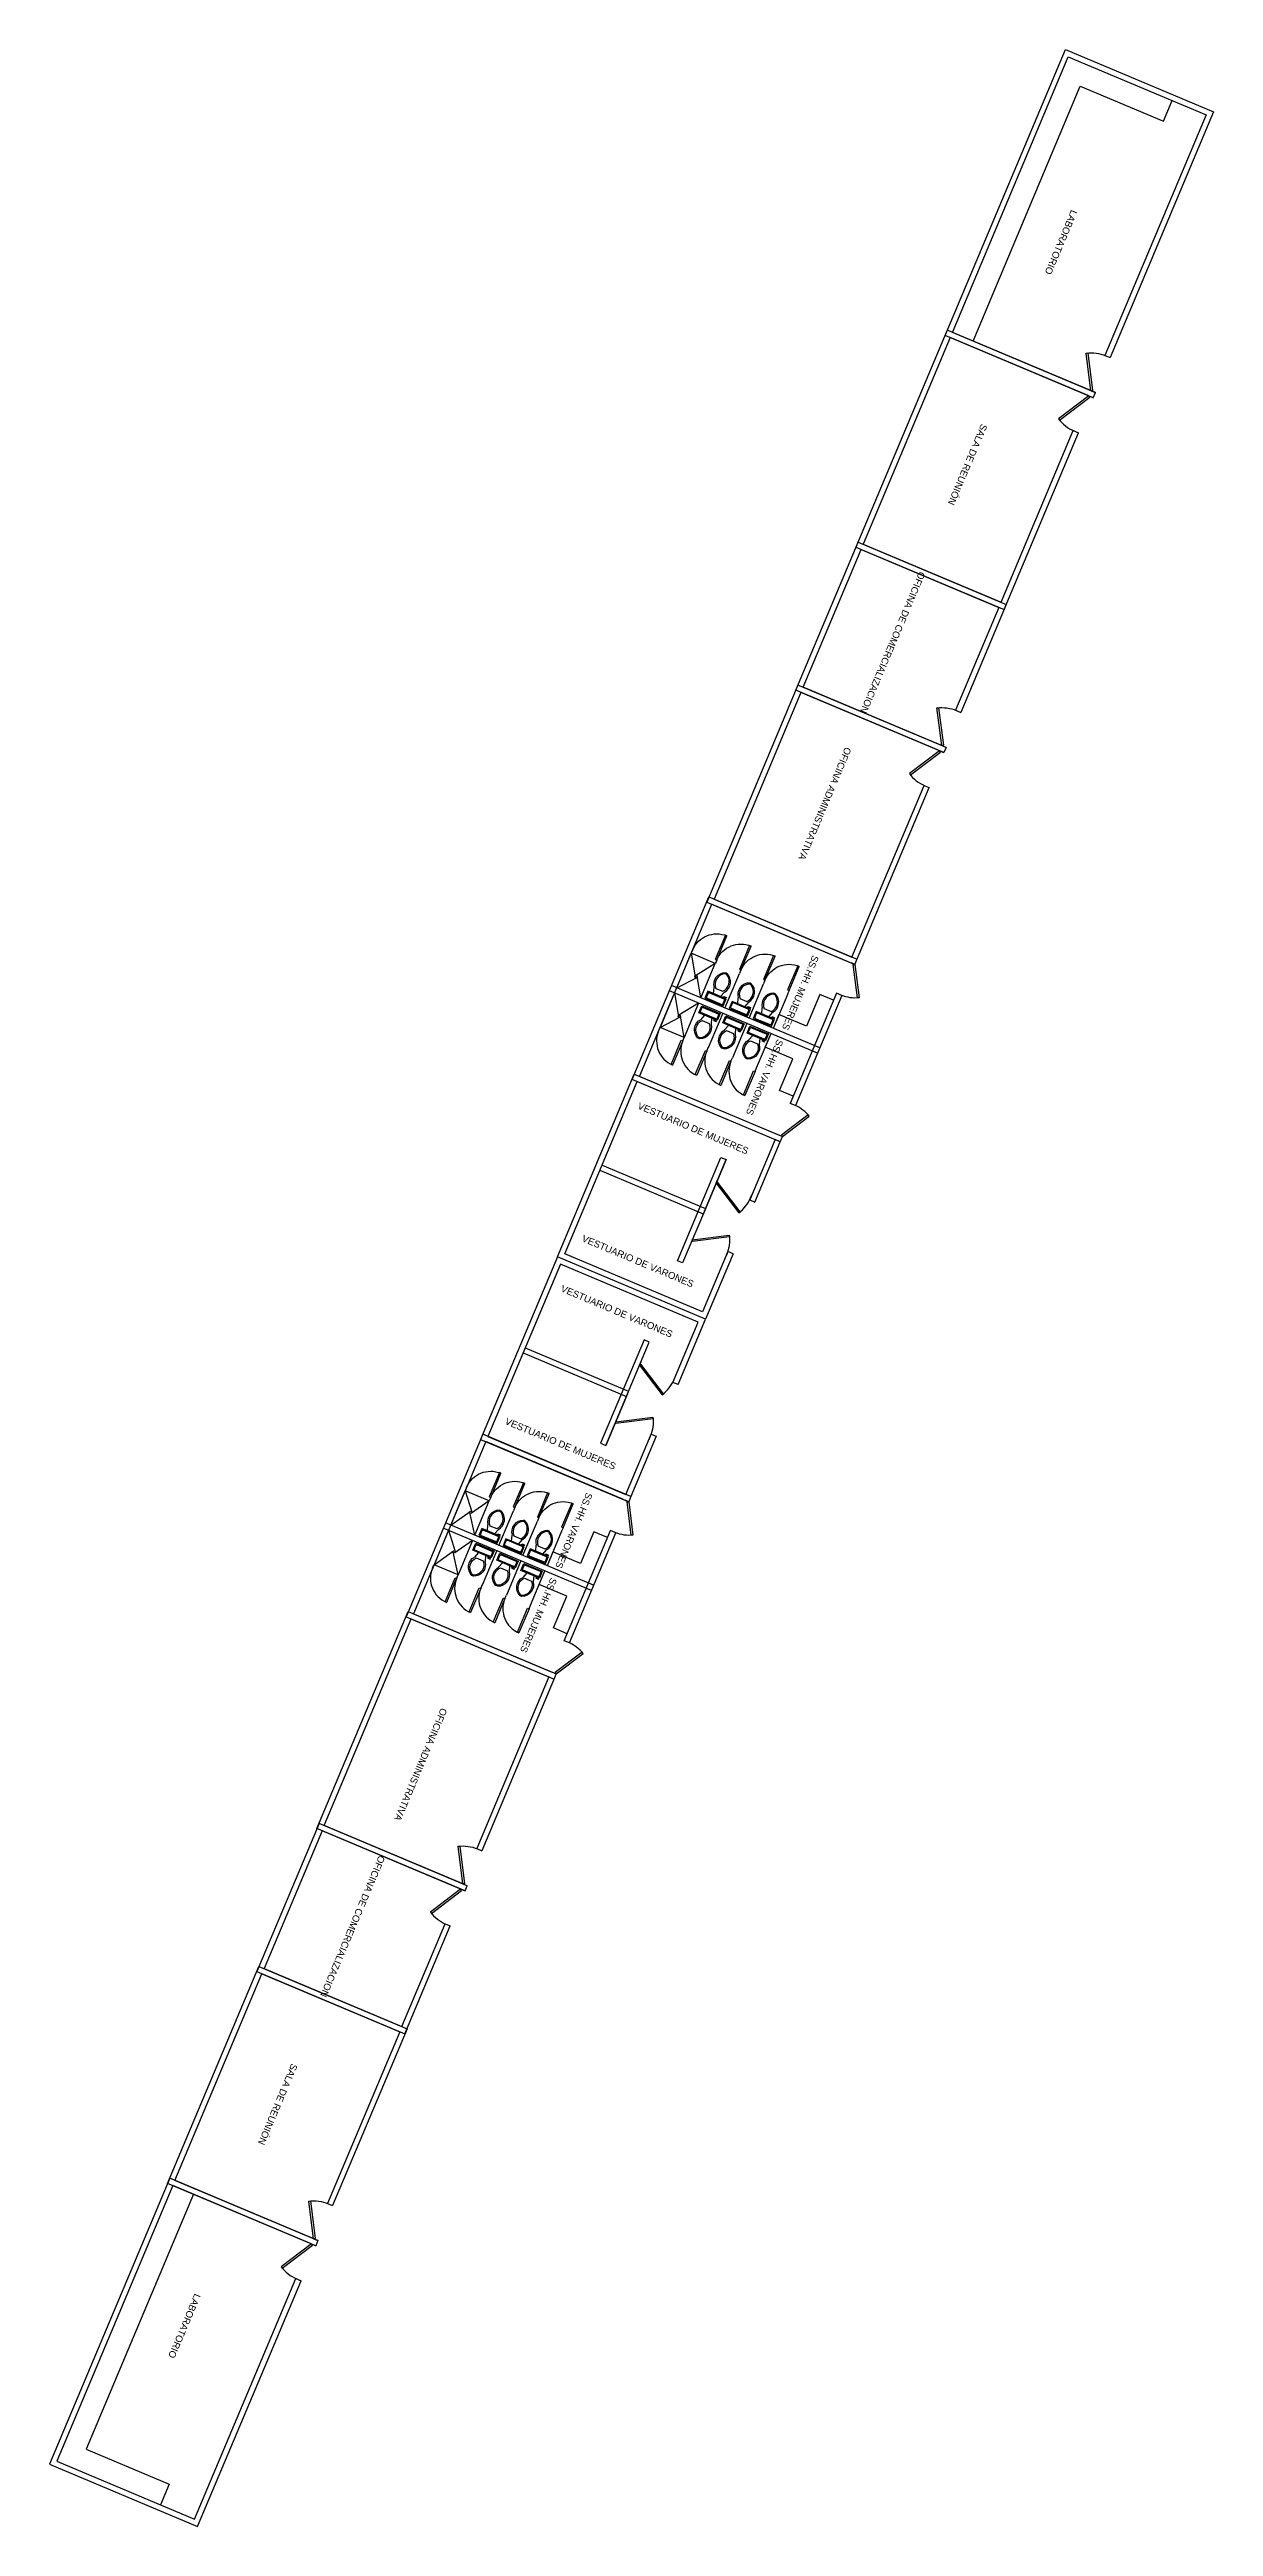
# Model space of a CAD drawing. Header units: metres. Extents: x 717911 to 838331, y 8495011 to 8501478.
# Drawn here: x 837352.2 to 837383.3, y 8496239 to 8496305.3 of the extents above; entities that cross this region are included whole.
import ezdxf

# ---------------------------------------------------------------- set-up
doc = ezdxf.new("R2010")
doc.units = ezdxf.units.M
doc.layers.add('ROTULO', color=4, linetype='Continuous')
doc.styles.add('ARIAL', font='arial.ttf')

msp = doc.modelspace()

# ---------------------------------------------------------------- texts
at = {"layer": 'ROTULO', "color": 7, "lineweight": -3, "style": 'ARIAL'}
for s, rotation, p in [('LABORATORIO', 247.18474, (837379.502, 8496301.004)), ('SALA DE REUNIÓN ', 247.18474, (837377.093, 8496295.278)), ('OFICINA DE COMERCIALIZACION', 247.18474, (837375.431, 8496291.325)), ('OFICINA ADMINISTRATIVA ', 247.18474, (837373.455, 8496286.629)), ('SS.HH. MUJERES', 247.18474, (837372.585, 8496281.06)), ('SS.HH. VARONES', 247.18474, (837371.632, 8496278.809)), ('VESTUARIO DE MUJERES', 337.18474, (837367.879, 8496276.944)), ('VESTUARIO DE VARONES', 337.18474, (837366.386, 8496273.395)), ('VESTUARIO DE VARONES', 337.18474, (837365.822, 8496272.054)), ('VESTUARIO DE MUJERES', 337.18474, (837364.329, 8496268.505)), ('SS.HH. VARONES', 247.18474, (837366.53, 8496266.682)), ('SS.HH. MUJERES', 247.18474, (837365.576, 8496264.401)), ('OFICINA ADMINISTRATIVA ', 247.18474, (837362.638, 8496260.915)), ('OFICINA DE COMERCIALIZACION', 247.18474, (837360.978, 8496256.97)), ('SALA DE REUNIÓN ', 247.18474, (837358.634, 8496251.398)), ('LABORATORIO', 247.18474, (837356.045, 8496245.243))]:
    msp.add_text(s, height=0.18248, rotation=rotation, dxfattribs=at).set_placement(p)

# ---------------------------------------------------------------- blocks, each defined once
blk = doc.blocks.new('*U1265')
for p, q in [((-8, 4), (-14, 6)), ((-14, -4), (-14, 4)), ((-9.5, 7), (-9.5, 10)), ((-9.5, 10), (-8.5, 10)), ((-8, 7), (-9.5, 7)), ((-8.5, 10), (-8.5, 8)), ((-8.5, 8), (-8, 8)), ((-8, -4), (-14, -6)), ((-6, -9.5), (-2, -9.5))]:
    blk.add_line(p, q)
blk.add_lwpolyline([(-8, -10.5), (0, -10.5), (0, 10.5), (-8, 10.5)], close=True)
for points in [[(-7, 8.5), (-7, -8.5)], [(-2, 9.5), (-6, 9.5)], [(-1, -8.5), (-1, 8.5)]]:
    blk.add_lwpolyline(points)
for centre, radius, start, end in [((-29, -0.1), 4, 164.9681, 195.247), ((-21.6, -3.6), 12.2, 51.5766, 158.079), ((-27.9, -0.1), 4, 155.8394, 204.3757), ((-21.8, -4.2), 11.3, 46.4753, 149.0544), ((-6.1, 8.6), 0.884, 81.9774, 188.2376), ((-1.9, 8.6), 0.884, 351.9774, 98.2376), ((-21.6, 3.5), 12.2, 202.136, 308.6382), ((-21.8, 4.2), 11.3, 211.1605, 313.7396), ((-6.1, -8.6), 0.884, 171.9774, 278.2376), ((-1.9, -8.6), 0.884, 261.9774, 8.2376)]:
    blk.add_arc(centre, radius, start, end)
blk = doc.blocks.new('*U1266')
for p, q in [((0, 0), (0, -100)), ((700, 0), (700, -100))]:
    blk.add_line(p, q)
blk.add_lwpolyline([(0, 0), (0, 700), (43.75, 700), (43.75, 0)], close=True)
blk.add_arc((0, 0), 700, 0, 90)
blk = doc.blocks.new('*U1268')
for p, q in [((0, 0), (0, 100)), ((900, 0), (900, 100))]:
    blk.add_line(p, q)
blk.add_lwpolyline([(0, 0), (779, -450), (801, -412), (22, 38)], close=True)
blk.add_arc((0, 0), 900, 330, 0)
blk = doc.blocks.new('*U1269')
for p, q in [((0, 0), (0, 100)), ((1000, 0), (1000, 100))]:
    blk.add_line(p, q)
blk.add_lwpolyline([(0, 0), (866, -500), (888, -462), (22, 38)], close=True)
blk.add_arc((0, 0), 1000, 330, 0)
blk = doc.blocks.new('*U1270')
for p, q in [((0, 0), (0, 5)), ((40, 0), (40, 5))]:
    blk.add_line(p, q)
blk.add_lwpolyline([(0, 0), (34.6, -20), (35.5, -18.5), (0.9, 1.5)], close=True)
blk.add_arc((0, 0), 40, 330, 0)

# ---------------------------------------------------------------- linework, layer by layer
for p, q in [((837376.125, 8496297.629), (837379.343, 8496305.279)), ((837376.321, 8496297.709), (837379.423, 8496305.083)), ((837379.343, 8496305.279), (837383.307, 8496303.612)), ((837379.423, 8496305.083), (837383.11, 8496303.532)), ((837383.11, 8496303.532), (837380.402, 8496297.094)), ((837383.307, 8496303.612), (837380.54, 8496297.036)), ((837376.183, 8496297.767), (837373.74, 8496291.96)), ((837380.146, 8496296.099), (837376.183, 8496297.767)), ((837380.008, 8496296.158), (837376.321, 8496297.709)), ((837376.263, 8496297.57), (837373.936, 8496292.04)), ((837380.088, 8496295.961), (837376.125, 8496297.629)), ((837379.95, 8496296.019), (837376.263, 8496297.57)), ((837377.623, 8496290.489), (837379.556, 8496295.083)), ((837377.703, 8496290.292), (837379.694, 8496295.025)), ((837372.131, 8496288.134), (837373.798, 8496292.098)), ((837372.327, 8496288.215), (837373.878, 8496291.902)), ((837373.74, 8496291.96), (837377.703, 8496290.292)), ((837373.798, 8496292.098), (837377.762, 8496290.431)), ((837373.878, 8496291.902), (837377.565, 8496290.35)), ((837373.936, 8496292.04), (837377.623, 8496290.489)), ((837377.762, 8496290.431), (837376.546, 8496287.542)), ((837377.565, 8496290.35), (837376.408, 8496287.6)), ((837372.189, 8496288.273), (837369.746, 8496282.466)), ((837372.269, 8496288.076), (837369.942, 8496282.546)), ((837376.094, 8496286.467), (837372.131, 8496288.134)), ((837376.152, 8496286.605), (837372.189, 8496288.273)), ((837375.956, 8496286.525), (837372.269, 8496288.076)), ((837376.014, 8496286.663), (837372.327, 8496288.215)), ((837373.629, 8496280.995), (837375.562, 8496285.589)), ((837373.709, 8496280.798), (837375.7, 8496285.531)), ((837367.749, 8496277.719), (837369.804, 8496282.604)), ((837369.746, 8496282.466), (837373.709, 8496280.798)), ((837369.804, 8496282.604), (837373.768, 8496280.936)), ((837369.942, 8496282.546), (837373.629, 8496280.995)), ((837367.945, 8496277.799), (837369.884, 8496282.407)), ((837369.884, 8496282.407), (837373.571, 8496280.856)), ((837373.222, 8496280.027), (837371.981, 8496277.077)), ((837373.36, 8496279.969), (837372.12, 8496277.019)), ((837365.752, 8496272.971), (837367.807, 8496277.857)), ((837367.807, 8496277.857), (837371.771, 8496276.189)), ((837371.632, 8496276.248), (837367.945, 8496277.799)), ((837365.948, 8496273.052), (837367.887, 8496277.66)), ((837371.712, 8496276.051), (837367.749, 8496277.719)), ((837367.887, 8496277.66), (837371.574, 8496276.109)), ((837365.752, 8496272.971), (837363.697, 8496268.086)), ((837365.832, 8496272.775), (837363.893, 8496268.166)), ((837369.716, 8496271.304), (837365.752, 8496272.971)), ((837369.716, 8496271.304), (837365.752, 8496272.971)), ((837369.519, 8496271.224), (837365.832, 8496272.775)), ((837369.635, 8496271.501), (837365.948, 8496273.052)), ((837370.314, 8496273.114), (837369.635, 8496271.501)), ((837370.452, 8496273.055), (837369.716, 8496271.304)), ((837368.84, 8496269.611), (837369.519, 8496271.224)), ((837368.979, 8496269.553), (837369.716, 8496271.304)), ((837363.755, 8496268.224), (837361.7, 8496263.339)), ((837363.835, 8496268.028), (837361.896, 8496263.419)), ((837363.697, 8496268.086), (837367.66, 8496266.419)), ((837367.719, 8496266.557), (837363.755, 8496268.224)), ((837367.522, 8496266.477), (837363.835, 8496268.028)), ((837363.893, 8496268.166), (837367.58, 8496266.615)), ((837365.932, 8496262.698), (837367.173, 8496265.647)), ((837366.071, 8496262.64), (837367.311, 8496265.589)), ((837359.315, 8496257.67), (837361.758, 8496263.477)), ((837359.512, 8496257.75), (837361.838, 8496263.281)), ((837361.7, 8496263.339), (837365.663, 8496261.672)), ((837361.758, 8496263.477), (837365.722, 8496261.81)), ((837361.838, 8496263.281), (837365.525, 8496261.73)), ((837361.896, 8496263.419), (837365.583, 8496261.868)), ((837365.525, 8496261.73), (837363.593, 8496257.136)), ((837365.722, 8496261.81), (837363.731, 8496257.078)), ((837359.373, 8496257.809), (837357.706, 8496253.845)), ((837359.453, 8496257.612), (837357.902, 8496253.925)), ((837363.279, 8496256.003), (837359.315, 8496257.67)), ((837363.337, 8496256.141), (837359.373, 8496257.809)), ((837363.14, 8496256.061), (837359.453, 8496257.612)), ((837363.199, 8496256.199), (837359.512, 8496257.75)), ((837361.589, 8496252.374), (837362.746, 8496255.125)), ((837361.669, 8496252.178), (837362.885, 8496255.066)), ((837355.321, 8496248.176), (837357.764, 8496253.983)), ((837357.764, 8496253.983), (837361.728, 8496252.316)), ((837355.518, 8496248.256), (837357.844, 8496253.787)), ((837357.706, 8496253.845), (837361.669, 8496252.178)), ((837357.844, 8496253.787), (837361.531, 8496252.236)), ((837357.902, 8496253.925), (837361.589, 8496252.374)), ((837361.531, 8496252.236), (837359.599, 8496247.641)), ((837361.728, 8496252.316), (837359.737, 8496247.584)), ((837355.379, 8496248.314), (837352.161, 8496240.664)), ((837355.459, 8496248.118), (837352.357, 8496240.744)), ((837359.285, 8496246.509), (837355.321, 8496248.176)), ((837359.343, 8496246.647), (837355.379, 8496248.314)), ((837359.146, 8496246.567), (837355.459, 8496248.118)), ((837359.205, 8496246.705), (837355.518, 8496248.256)), ((837356.044, 8496239.193), (837358.752, 8496245.631)), ((837356.124, 8496238.996), (837358.891, 8496245.572)), ((837352.357, 8496240.744), (837356.044, 8496239.193)), ((837352.161, 8496240.664), (837356.124, 8496238.996))]:
    msp.add_line(p, q)
for points in [[(837376.874, 8496297.476), (837379.743, 8496304.297), (837381.967, 8496303.362), (837382.199, 8496303.915)], [(837380.402, 8496297.094), (837380.54, 8496297.036)], [(837380.088, 8496295.961), (837380.146, 8496296.099)], [(837379.556, 8496295.083), (837379.694, 8496295.025)], [(837376.408, 8496287.6), (837376.546, 8496287.542)], [(837376.152, 8496286.605), (837376.094, 8496286.467)], [(837375.562, 8496285.589), (837375.7, 8496285.531)], [(837368.944, 8496280.172), (837368.944, 8496280.172), (837369.332, 8496281.094)], [(837369.977, 8496280.822), (837369.332, 8496281.094)], [(837369.332, 8496281.094), (837369.433, 8496280.464)], [(837369.977, 8496280.822), (837369.447, 8496280.495)], [(837369.589, 8496279.901), (837369.493, 8496280.474)], [(837369.589, 8496279.901), (837369.589, 8496279.901), (837369.977, 8496280.822)], [(837370.234, 8496279.629), (837370.234, 8496279.629), (837370.622, 8496280.551)], [(837368.886, 8496280.034), (837368.886, 8496280.034), (837368.498, 8496279.112)], [(837372.711, 8496278.425), (837368.747, 8496280.092)], [(837372.769, 8496278.563), (837368.806, 8496280.23)], [(837368.886, 8496280.034), (837368.987, 8496279.404)], [(837368.944, 8496280.172), (837369.477, 8496280.441)], [(837370.88, 8496279.358), (837370.88, 8496279.358), (837371.267, 8496280.28)], [(837371.913, 8496280.008), (837371.525, 8496279.086)], [(837373.142, 8496279.837), (837372.774, 8496279.992), (837372.417, 8496279.145), (837371.68, 8496279.455), (837371.525, 8496279.086)], [(837373.36, 8496279.969), (837373.222, 8496280.027)], [(837368.498, 8496279.112), (837369.031, 8496279.381)], [(837369.531, 8496279.762), (837369.001, 8496279.435)], [(837369.143, 8496278.841), (837369.047, 8496279.414)], [(837369.531, 8496279.762), (837369.531, 8496279.762), (837369.143, 8496278.841)], [(837370.176, 8496279.491), (837370.176, 8496279.491), (837369.788, 8496278.569)], [(837370.821, 8496279.22), (837370.821, 8496279.22), (837370.434, 8496278.298)], [(837369.143, 8496278.841), (837368.498, 8496279.112)], [(837371.079, 8496278.026), (837371.467, 8496278.948)], [(837372.061, 8496277.267), (837371.692, 8496277.422), (837372.049, 8496278.269), (837371.311, 8496278.579), (837371.467, 8496278.948)], [(837372.12, 8496277.019), (837371.981, 8496277.077)], [(837371.034, 8496274.438), (837371.712, 8496276.051), (837371.574, 8496276.109), (837370.896, 8496274.496), (837371.034, 8496274.438)], [(837371.712, 8496276.051), (837371.771, 8496276.189)], [(837366.889, 8496275.287), (837369.654, 8496274.124)], [(837366.947, 8496275.425), (837369.712, 8496274.262)], [(837369.683, 8496274.193), (837370.265, 8496275.575), (837369.683, 8496274.193), (837369.101, 8496272.81), (837368.963, 8496272.868), (837370.126, 8496275.633), (837370.265, 8496275.575)], [(837370.452, 8496273.055), (837370.314, 8496273.114)], [(837364.892, 8496270.54), (837367.657, 8496269.376)], [(837367.628, 8496269.307), (837367.046, 8496267.925), (837367.628, 8496269.307), (837368.21, 8496270.69), (837368.071, 8496270.748), (837366.908, 8496267.983), (837367.046, 8496267.925)], [(837364.834, 8496270.401), (837367.599, 8496269.238)], [(837368.979, 8496269.553), (837368.84, 8496269.611)], [(837368.397, 8496268.17), (837367.719, 8496266.557), (837367.58, 8496266.615), (837368.259, 8496268.228), (837368.397, 8496268.17)], [(837362.895, 8496265.793), (837362.895, 8496265.793), (837363.283, 8496266.714)], [(837363.928, 8496266.443), (837363.283, 8496266.714)], [(837363.283, 8496266.714), (837363.463, 8496266.145)], [(837367.719, 8496266.557), (837367.66, 8496266.419)], [(837362.895, 8496265.793), (837363.416, 8496266.161)], [(837363.54, 8496265.521), (837363.404, 8496266.129)], [(837363.928, 8496266.443), (837363.451, 8496266.111)], [(837363.54, 8496265.521), (837363.54, 8496265.521), (837363.928, 8496266.443)], [(837364.185, 8496265.25), (837364.185, 8496265.25), (837364.573, 8496266.172)], [(837364.83, 8496264.978), (837364.83, 8496264.978), (837365.218, 8496265.9)], [(837362.837, 8496265.654), (837362.837, 8496265.654), (837362.449, 8496264.733)], [(837366.662, 8496264.045), (837362.698, 8496265.713)], [(837366.72, 8496264.183), (837362.756, 8496265.851)], [(837362.837, 8496265.654), (837363.017, 8496265.085)], [(837363.482, 8496265.383), (837363.005, 8496265.051)], [(837363.482, 8496265.383), (837363.482, 8496265.383), (837363.094, 8496264.461)], [(837365.863, 8496265.629), (837365.476, 8496264.707)], [(837367.093, 8496265.458), (837366.725, 8496265.613), (837366.368, 8496264.765), (837365.631, 8496265.076), (837365.476, 8496264.707)], [(837367.311, 8496265.589), (837367.173, 8496265.647)], [(837362.449, 8496264.733), (837362.97, 8496265.101)], [(837363.094, 8496264.461), (837362.449, 8496264.733)], [(837363.094, 8496264.461), (837362.958, 8496265.069)], [(837364.127, 8496265.112), (837364.127, 8496265.112), (837363.739, 8496264.19)], [(837364.772, 8496264.84), (837364.772, 8496264.84), (837364.385, 8496263.918)], [(837365.03, 8496263.647), (837365.418, 8496264.569)], [(837366.012, 8496262.887), (837365.643, 8496263.042), (837366, 8496263.89), (837365.262, 8496264.2), (837365.418, 8496264.569)], [(837366.071, 8496262.64), (837365.932, 8496262.698)], [(837363.593, 8496257.136), (837363.731, 8496257.078)], [(837363.279, 8496256.003), (837363.337, 8496256.141)], [(837362.746, 8496255.125), (837362.885, 8496255.066)], [(837356.012, 8496247.885), (837353.143, 8496241.064), (837355.366, 8496240.129), (837355.134, 8496239.576)], [(837359.599, 8496247.642), (837359.737, 8496247.584)], [(837359.343, 8496246.647), (837359.285, 8496246.509)], [(837358.753, 8496245.63), (837358.891, 8496245.572)]]:
    msp.add_lwpolyline(points)
for centre in [(837369.463, 8496280.469), (837369.017, 8496279.409), (837363.433, 8496266.136), (837362.988, 8496265.076)]:
    msp.add_circle(centre, 0.0307)

# ---------------------------------------------------------------- block references
for name, p, xscale, yscale, zscale, rotation in [('*U1270', (837380.029, 8496296.149), -0.0254, 0.0254, 0.0254, 247.1847422455132), ('*U1270', (837379.971, 8496296.01), 0.0254, 0.0254, 0.0254, 247.1847422455132), ('*U1270', (837376.036, 8496286.654), -0.0254, 0.0254, 0.0254, 247.1847422455132), ('*U1270', (837375.978, 8496286.516), 0.0254, 0.0254, 0.0254, 247.1847422455132), ('*U1266', (837370.016, 8496280.915), -0.001, 0.0009999999999999998, 0.001, 337.1847422455132), ('*U1266', (837370.661, 8496280.643), -0.001, 0.0009999999999999998, 0.001, 337.1847422455132), ('*U1266', (837371.306, 8496280.372), -0.001, 0.0009999999999999998, 0.001, 337.1847422455132), ('*U1265', (837369.945, 8496279.789), 0.0254, 0.0254, 0.0254, 247.1847422455132), ('*U1266', (837371.951, 8496280.1), -0.001, 0.0009999999999999998, 0.001, 337.1847422455132), ('*U1268', (837373.709, 8496280.798), -0.0009999999999999998, 0.0009999999999999998, 0.001, 67.18474224551322), ('*U1265', (837370.591, 8496279.518), 0.0254, 0.0254, 0.0254, 247.1847422455132), ('*U1265', (837371.236, 8496279.246), 0.0254, 0.0254, 0.0254, 247.1847422455132), ('*U1265', (837369.86, 8496279.586), -0.0254, 0.0254, 0.0254, 247.1847422455132), ('*U1265', (837370.505, 8496279.314), -0.0254, 0.0254, 0.0254, 247.1847422455132), ('*U1265', (837371.15, 8496279.043), -0.0254, 0.0254, 0.0254, 247.1847422455132), ('*U1266', (837369.104, 8496278.749), 0.0009999999999999998, 0.0009999999999999998, 0.0009999999999999998, 157.1847422455132), ('*U1266', (837369.75, 8496278.477), 0.0009999999999999998, 0.0009999999999999998, 0.0009999999999999998, 157.1847422455132), ('*U1266', (837370.395, 8496278.206), 0.0009999999999999998, 0.0009999999999999998, 0.0009999999999999998, 157.1847422455132), ('*U1266', (837371.04, 8496277.934), 0.0009999999999999998, 0.0009999999999999998, 0.0009999999999999998, 157.1847422455132), ('*U1268', (837371.771, 8496276.189), 0.0009999999999999998, 0.0009999999999999998, 0.0009999999999999998, 67.18474224551325), ('*U1269', (837369.998, 8496274.942), 0.001, 0.001, 0.001, 337.1847422455132), ('*U1269', (837369.359, 8496273.423), -0.0009999999999999998, 0.0009999999999999998, 0.001, 157.1847422455132), ('*U1269', (837367.952, 8496270.077), 0.001, 0.001, 0.001, 337.1847422445603), ('*U1269', (837367.313, 8496268.558), -0.001, 0.001, 0.001, 157.1847422445603), ('*U1266', (837363.967, 8496266.535), -0.001, 0.001, 0.001, 337.1847422445603), ('*U1266', (837364.612, 8496266.264), -0.001, 0.001, 0.001, 337.1847422445603), ('*U1266', (837365.257, 8496265.992), -0.001, 0.001, 0.001, 337.1847422445603), ('*U1266', (837365.902, 8496265.721), -0.001, 0.001, 0.001, 337.1847422445603), ('*U1265', (837363.896, 8496265.41), 0.0254, 0.0254, 0.0254, 247.1847422445603), ('*U1265', (837364.541, 8496265.138), 0.0254, 0.0254, 0.0254, 247.1847422445603), ('*U1268', (837367.66, 8496266.419), -0.001, 0.001, 0.001, 67.1847422445603), ('*U1265', (837363.811, 8496265.206), -0.0254, 0.0254, 0.0254, 247.1847422445603), ('*U1265', (837365.187, 8496264.867), 0.0254, 0.0254, 0.0254, 247.1847422445603), ('*U1266', (837363.055, 8496264.369), 0.001, 0.001, 0.001, 157.1847422445603), ('*U1265', (837364.456, 8496264.935), -0.0254, 0.0254, 0.0254, 247.1847422445603), ('*U1265', (837365.101, 8496264.663), -0.0254, 0.0254, 0.0254, 247.1847422445603), ('*U1266', (837363.701, 8496264.098), 0.001, 0.001, 0.001, 157.1847422445603), ('*U1266', (837364.346, 8496263.826), 0.001, 0.001, 0.001, 157.1847422445603), ('*U1266', (837364.991, 8496263.555), 0.001, 0.001, 0.001, 157.1847422445603), ('*U1268', (837365.722, 8496261.81), 0.001, 0.001, 0.001, 67.18474224456033), ('*U1270', (837363.221, 8496256.19), -0.0254, 0.0254, 0.0254, 247.1847422445603), ('*U1270', (837363.162, 8496256.052), 0.0254, 0.0254, 0.0254, 247.1847422445603), ('*U1270', (837359.226, 8496246.696), -0.0254, 0.0254, 0.0254, 247.1847422445603), ('*U1270', (837359.168, 8496246.558), 0.0254, 0.0254, 0.0254, 247.1847422445603)]:
    msp.add_blockref(name, p, dxfattribs=dict(xscale=xscale, yscale=yscale, zscale=zscale, rotation=rotation))

msp.set_redraw_order([(e.dxf.handle, doc.entitydb.next_handle()) for e in msp.query("TEXT MTEXT ATTDEF DIMENSION ARC_DIMENSION")])  # texts and dimensions are drawn at this point

doc.saveas('drawing.dxf')
